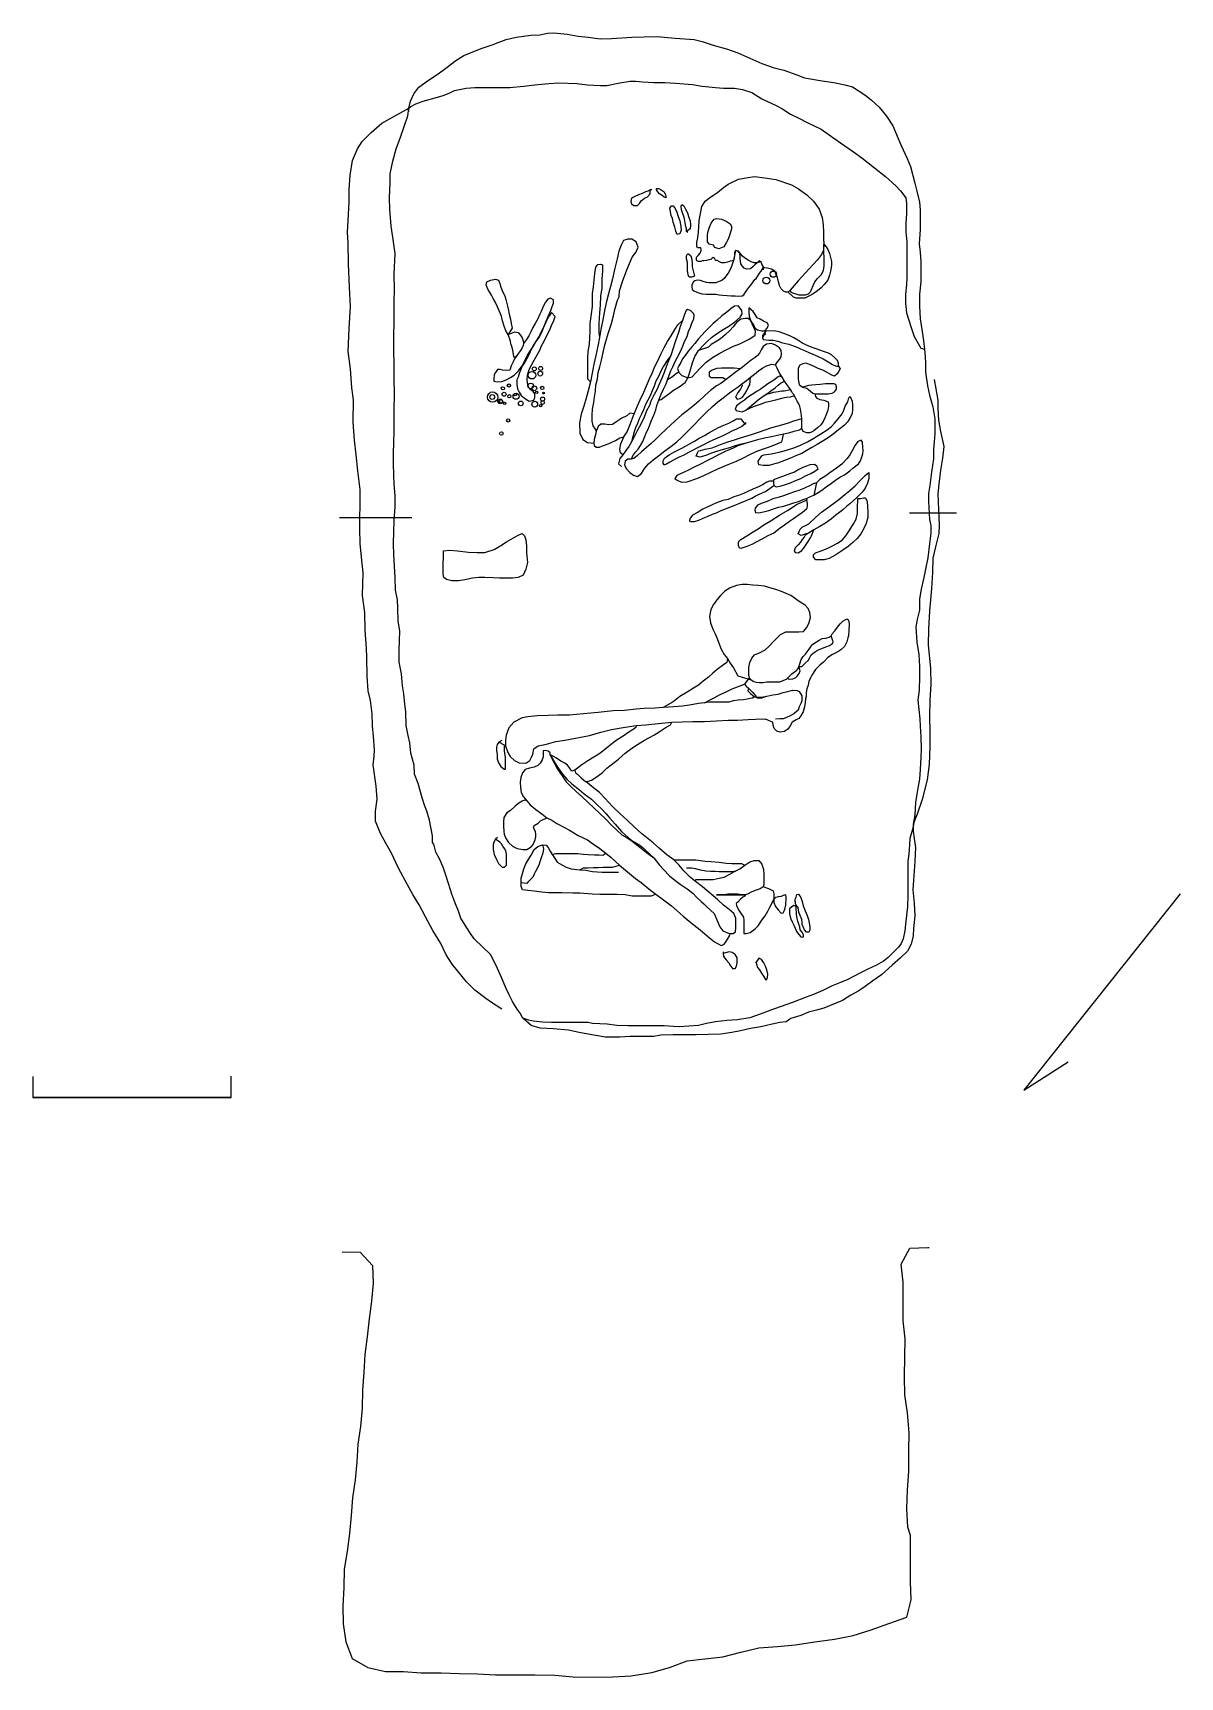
# Model space of a CAD drawing. Extents: x 2.8 to 13.4, y -1.3 to 13.9.
import ezdxf

# ---------------------------------------------------------------- set-up
doc = ezdxf.new("R2010")
doc.units = 0
doc.linetypes.add('HIDDEN', pattern=[0.375, 0.25, -0.125])
doc.layers.add('LAYER1', color=7, linetype='CONTINUOUS')

msp = doc.modelspace()

# ---------------------------------------------------------------- linework, layer by layer
at = {"layer": 'LAYER1', "color": 7, "linetype": 'CONTINUOUS'}
for points in [[(6.2805, 13.1756), (6.2805, 13.2048), (6.2952, 13.2707), (6.3244, 13.3365), (6.372, 13.3987), (6.4598, 13.4645), (6.5512, 13.5231), (6.6207, 13.5743), (6.7121, 13.6438), (6.7853, 13.6913), (6.9463, 13.7572), (7.0487, 13.7901), (7.1035, 13.812), (7.1767, 13.8376), (7.2681, 13.8596), (7.4035, 13.8779), (7.4876, 13.8815), (7.5571, 13.8962), (7.6156, 13.8998), (7.74, 13.8888), (7.8424, 13.8706), (7.9339, 13.8596), (8.0436, 13.845), (8.1497, 13.8486), (8.3362, 13.8596), (8.4496, 13.8632), (8.5703, 13.8669), (8.7349, 13.8523), (8.9105, 13.8376), (8.9837, 13.8194), (9.0861, 13.7864), (9.2178, 13.7499), (9.3129, 13.7169), (9.4226, 13.6657), (9.536, 13.6182), (9.6494, 13.5779), (9.7372, 13.556), (9.8579, 13.5121), (9.9274, 13.4865), (10.092, 13.4572), (10.1981, 13.4426), (10.3005, 13.4206), (10.37, 13.4024), (10.4834, 13.3292), (10.5419, 13.2816), (10.6151, 13.2158), (10.6846, 13.1317), (10.7431, 13.0439), (10.7907, 12.9268), (10.8199, 12.861), (10.8748, 12.7403), (10.904, 12.6671), (10.9443, 12.5135), (10.9626, 12.4403), (10.9882, 12.3379), (10.9955, 12.2684), (10.9955, 12.177), (10.9955, 12.0855), (10.9845, 11.9539), (10.9955, 11.877), (10.9992, 11.7892), (10.9992, 11.7051), (10.9992, 11.6027), (10.9882, 11.4893), (10.9882, 11.3796), (10.9955, 11.2625), (11.0138, 11.1455), (11.0248, 11.0613), (11.0357, 10.9845), (11.0394, 10.9114), (11.043, 10.8528), (11.043, 10.7724), (11.0613, 10.6443), (11.0796, 10.5602), (11.1125, 10.4505), (11.1308, 10.3407), (11.1308, 10.2017), (11.1235, 10.1286), (11.1162, 10.0627), (11.1162, 9.9713), (11.0979, 9.8506), (11.0833, 9.7262), (11.0723, 9.6531), (11.0723, 9.5799), (11.0796, 9.4116), (11.0943, 9.3568), (11.0943, 9.2873), (11.0796, 9.1885), (11.065, 9.0605), (11.043, 8.9544), (11.0284, 8.8776), (11.0028, 8.7715), (10.9882, 8.6801), (10.9882, 8.5777), (10.9662, 8.4899), (10.9553, 8.424), (10.9626, 8.2814), (10.9809, 8.168), (10.9882, 8.0582), (10.9882, 7.9631), (10.9845, 7.8388), (10.9735, 7.7473), (10.9918, 7.5754), (10.9955, 7.5059), (10.9992, 7.4071), (11.0028, 7.2937), (10.9992, 7.2206), (10.9955, 7.1072), (10.9882, 7.0194), (10.9735, 6.9353), (10.9626, 6.8804), (10.9516, 6.8036), (10.9443, 6.6902), (10.9297, 6.6024), (10.9297, 6.5402), (10.9406, 6.4707), (10.9516, 6.3866), (10.9443, 6.2586), (10.9406, 6.1744), (10.9333, 6.0867), (10.926, 5.9989), (10.9406, 5.8745), (10.9443, 5.7575), (10.9333, 5.6404), (10.9297, 5.5746), (10.9114, 5.4977), (10.8784, 5.4319), (10.8126, 5.3697), (10.7358, 5.3039), (10.637, 5.2124), (10.5566, 5.1576), (10.4871, 5.1064), (10.4285, 5.0661), (10.3554, 5.0259), (10.2786, 4.9783), (10.1066, 4.9052), (10.0371, 4.8869), (9.964, 4.8686), (9.8945, 4.8393), (9.803, 4.8101), (9.7591, 4.7808), (9.7006, 4.7735), (9.6311, 4.7589), (9.525, 4.7333), (9.4299, 4.7186), (9.3385, 4.6967), (9.258, 4.682), (9.1556, 4.6674), (9.0385, 4.6638), (8.9288, 4.6601), (8.8264, 4.6601), (8.7167, 4.6601), (8.6033, 4.6564), (8.5374, 4.6455), (8.424, 4.6455), (8.3179, 4.6455), (8.2265, 4.6382), (8.0912, 4.6382), (8.0399, 4.6491), (7.9668, 4.6601), (7.8497, 4.682), (7.751, 4.704), (7.612, 4.715), (7.4913, 4.7223), (7.4071, 4.7479), (7.3303, 4.8137)], [(6.2805, 13.2048), (6.2988, 13.2195), (6.3427, 13.2451), (6.4122, 13.2707), (6.5439, 13.3073), (6.5951, 13.3219), (6.65, 13.3438), (6.7012, 13.3694), (6.8073, 13.3914), (6.8877, 13.395), (6.9828, 13.395), (7.0816, 13.395), (7.2096, 13.395), (7.3376, 13.4097), (7.4693, 13.4243), (7.5717, 13.4316), (7.6595, 13.4389), (7.8278, 13.4316), (7.9266, 13.4206), (8.0436, 13.4133), (8.1058, 13.4133), (8.2265, 13.4389), (8.3216, 13.4536), (8.3728, 13.4536), (8.435, 13.4499), (8.5374, 13.4426), (8.6398, 13.4426), (8.7386, 13.4353), (8.8959, 13.4243), (8.9837, 13.4097), (9.108, 13.395), (9.1812, 13.3914), (9.2836, 13.3914), (9.3568, 13.3768), (9.4409, 13.3511), (9.536, 13.2926), (9.6714, 13.2268), (9.7189, 13.2012), (9.7994, 13.15), (9.8762, 13.1134), (9.953, 13.0732), (10.081, 13.011), (10.1542, 12.9598), (10.2603, 12.8866), (10.381, 12.8025), (10.4578, 12.7476), (10.5748, 12.6562), (10.6736, 12.5757), (10.7687, 12.4879), (10.8126, 12.444), (10.8638, 12.3782), (10.8675, 12.327), (10.8675, 12.2318), (10.8638, 12.1477), (10.8638, 12.0636), (10.8711, 11.9721), (10.8711, 11.899), (10.8711, 11.8002), (10.8711, 11.6941), (10.8711, 11.6429), (10.8675, 11.5771), (10.8602, 11.4893), (10.8602, 11.4052), (10.8675, 11.3174), (10.9077, 11.193), (10.9406, 11.1016), (10.9992, 10.9918), (11.0357, 10.9845)], [(7.3303, 4.8137), (7.3047, 4.8613), (7.2791, 4.8979), (7.2535, 4.9381), (7.2352, 4.9674), (7.206, 5.0295), (7.1767, 5.0881), (7.1584, 5.132), (7.1328, 5.1905), (7.0962, 5.271), (7.067, 5.3368), (7.034, 5.4026), (6.9609, 5.4685), (6.8804, 5.5453), (6.8475, 5.5965), (6.8146, 5.6477), (6.7597, 5.7355), (6.7378, 5.8013), (6.7048, 5.8855), (6.6756, 5.9586), (6.6463, 6.0574), (6.6207, 6.1342), (6.5951, 6.2074), (6.5622, 6.2842), (6.5293, 6.3464), (6.511, 6.4195), (6.4963, 6.4342), (6.4963, 6.4963), (6.4707, 6.639), (6.4451, 6.7231), (6.4232, 6.778), (6.4012, 6.8475), (6.3647, 6.9792), (6.3317, 7.0633), (6.3281, 7.1474), (6.2988, 7.2572), (6.2878, 7.3523), (6.2732, 7.4218), (6.2549, 7.5132), (6.2513, 7.6376), (6.2439, 7.7107), (6.233, 7.8059), (6.222, 7.879), (6.211, 7.9887), (6.1891, 8.0985), (6.1891, 8.2009), (6.1927, 8.296), (6.1964, 8.3838), (6.1818, 8.4789), (6.1781, 8.5959), (6.1744, 8.6728), (6.1562, 8.7605), (6.1525, 8.8776), (6.1488, 8.9837), (6.1415, 9.0898), (6.1379, 9.1885), (6.1415, 9.3019), (6.1452, 9.4007), (6.1525, 9.5324), (6.1525, 9.6275), (6.1452, 9.7408), (6.1415, 9.8213), (6.1379, 9.9274), (6.1379, 10.0225), (6.1415, 10.1213), (6.1452, 10.2273), (6.1452, 10.3151), (6.1452, 10.4322), (6.1488, 10.5602), (6.1452, 10.7212), (6.1452, 10.8455), (6.1415, 10.9699), (6.1415, 11.1125), (6.1452, 11.2259), (6.1452, 11.4271), (6.1488, 11.5295), (6.1452, 11.6759), (6.1525, 11.8661), (6.1306, 12.016), (6.1159, 12.1185), (6.105, 12.2757), (6.1013, 12.3782), (6.1086, 12.5172), (6.1086, 12.6013), (6.1306, 12.7183), (6.1635, 12.8317), (6.2037, 12.9378), (6.2366, 13.0366), (6.2696, 13.1353), (6.2805, 13.2048)], [(10.9443, 6.6902), (10.9406, 6.6317), (10.926, 6.5658), (10.9004, 6.4707), (10.8967, 6.4122), (10.8894, 6.3281), (10.8821, 6.2622), (10.8821, 6.1598), (10.8821, 6.0867), (10.8821, 6.0135), (10.8821, 5.9513), (10.8784, 5.8416), (10.8638, 5.7099), (10.8528, 5.6185), (10.8382, 5.5453), (10.8199, 5.5014), (10.7943, 5.4685), (10.7394, 5.4136), (10.6992, 5.3734), (10.6553, 5.3405), (10.5931, 5.3039), (10.5127, 5.2673), (10.4505, 5.2344), (10.381, 5.1978), (10.3261, 5.1722), (10.2603, 5.1429), (10.1834, 5.1137), (10.0957, 5.0698), (10.0115, 5.0332), (9.942, 5.0076), (9.8177, 4.96), (9.7043, 4.9198), (9.6165, 4.8869), (9.5177, 4.8503), (9.4226, 4.8174), (9.3092, 4.7991), (9.2105, 4.7918), (9.108, 4.7808), (9.0239, 4.7662), (8.9508, 4.7479), (8.7715, 4.7333), (8.7203, 4.7369), (8.6325, 4.7442), (8.5301, 4.7442), (8.4204, 4.7442), (8.2997, 4.7442), (8.1972, 4.7479), (8.1095, 4.7589), (7.9741, 4.7662), (7.9339, 4.7735), (7.8534, 4.7735), (7.7473, 4.7735), (7.6705, 4.7735), (7.5937, 4.7735), (7.5132, 4.7772), (7.4291, 4.7881), (7.3815, 4.7954), (7.3303, 4.8137)], [(13.3914, 5.9623), (11.9502, 4.1517)], [(11.9502, 4.1517), (12.3591, 4.4108)], [(2.8129, 4.2774), (2.8129, 4.0822)], [(4.6418, 4.0822), (4.6418, 4.2793)], [(2.8129, 4.0822), (4.6418, 4.0822)], [(4.6418, 4.0822), (2.8129, 4.0822)], [(5.666, 2.6593), (5.8306, 2.6556), (5.944, 2.5349), (5.9513, 2.3703), (5.9367, 2.2057), (5.9147, 2.0411), (5.8965, 1.8765), (5.8745, 1.7119), (5.8635, 1.5473), (5.8526, 1.3827), (5.8489, 1.2181), (5.8343, 1.0498), (5.8087, 0.8852), (5.8013, 0.7206), (5.7831, 0.556), (5.7611, 0.3914), (5.7465, 0.2268), (5.7319, 0.0622), (5.7099, -0.1024), (5.6843, -0.267), (5.6806, -0.4353), (5.6697, -0.6072), (5.6733, -0.7718), (5.6989, -0.9364), (5.7575, -1.09), (5.9001, -1.1742), (6.0647, -1.2107), (6.2293, -1.2107), (6.3939, -1.2217), (6.5768, -1.2217), (6.7451, -1.229), (6.9133, -1.2327), (7.0779, -1.24), (7.2718, -1.24), (7.4401, -1.24), (7.6266, -1.2437), (7.7949, -1.2583), (7.9924, -1.262), (8.1607, -1.2583), (8.3289, -1.251), (8.5191, -1.2181), (8.6837, -1.1742), (8.8447, -1.112), (9.0093, -1.0937), (9.1739, -1.0754), (9.3421, -1.0315), (9.5068, -0.9913), (9.6787, -0.9803), (9.8433, -0.9657), (10.0225, -0.9364), (10.2054, -0.9108), (10.3773, -0.8779), (10.5419, -0.8267), (10.7065, -0.7681), (10.8711, -0.7096), (10.9114, -0.5487), (10.904, -0.3841), (10.904, -0.2158), (10.904, 0.0439), (10.8821, 0.1207), (10.8711, 0.2926), (10.8784, 0.4645), (10.8894, 0.6328), (10.8894, 0.823), (10.8931, 0.9913), (10.8784, 1.1742), (10.8528, 1.3424), (10.8492, 1.507), (10.8528, 1.6936), (10.8565, 1.8582), (10.8382, 2.0228), (10.8382, 2.213), (10.8382, 2.3813), (10.8199, 2.5459), (10.9004, 2.6922), (11.065, 2.6995), (11.076, 2.6995)]]:
    msp.add_lwpolyline(points, dxfattribs=at)
at = {"layer": 'LAYER1', "color": 7, "linetype": 'HIDDEN'}
for points in [[(7.1365, 4.8979), (7.0414, 4.96), (6.9901, 4.9966), (6.8877, 5.0734), (6.8109, 5.1503), (6.6792, 5.3112), (6.6244, 5.399), (6.5732, 5.5014), (6.5, 5.6221), (6.4342, 5.7501), (6.3756, 5.8599), (6.3171, 5.955), (6.2659, 6.0428), (6.1854, 6.1964), (6.1196, 6.3354), (6.072, 6.4232), (6.0172, 6.5183), (5.9733, 6.6317), (5.9733, 6.7231), (5.9879, 6.8329), (5.9769, 6.9536), (5.9513, 7.1511), (5.9586, 7.2316), (5.9623, 7.2901), (5.955, 7.4108), (5.944, 7.5096), (5.9403, 7.6193), (5.9257, 7.7437), (5.9038, 7.8315), (5.8965, 7.9668), (5.8928, 8.1424), (5.8891, 8.2265), (5.8782, 8.3911), (5.8745, 8.5557), (5.8526, 8.713), (5.8599, 8.9215), (5.8416, 9.0641), (5.8306, 9.1922), (5.827, 9.3275), (5.827, 9.4226), (5.8306, 9.5506), (5.8306, 9.6896), (5.8087, 9.8616), (5.794, 10.0079), (5.7794, 10.1432), (5.7648, 10.3115), (5.7684, 10.5163), (5.7538, 10.6261), (5.7428, 10.8016), (5.7209, 10.9626), (5.7282, 11.1747), (5.7428, 11.3759), (5.7319, 11.5551), (5.7245, 11.771), (5.7209, 11.9648), (5.7136, 12.0599), (5.7245, 12.2282), (5.7282, 12.3379), (5.7282, 12.4513), (5.7392, 12.5867), (5.7611, 12.722), (5.805, 12.8317), (5.8489, 12.8976), (5.933, 12.9817), (6.0318, 13.0658), (6.1415, 13.128), (6.2805, 13.2048)], [(11.1235, 10.7029), (11.1381, 10.6187), (11.1564, 10.5127), (11.1564, 10.4358), (11.1638, 10.3298), (11.182, 10.2237), (11.2113, 10.0847), (11.2003, 9.9786), (11.182, 9.8689), (11.1674, 9.7372), (11.1564, 9.6494), (11.1638, 9.5031), (11.1711, 9.3604), (11.1674, 9.2836), (11.1345, 9.1593), (11.1125, 9.0568), (11.1089, 8.9252), (11.0979, 8.7752), (11.0796, 8.5703), (11.0723, 8.4021), (11.0686, 8.2558), (11.0906, 8.0399), (11.0943, 7.89), (11.0833, 7.7473), (11.0796, 7.5937), (11.0833, 7.4547), (11.0833, 7.3194), (11.076, 7.1548), (11.0577, 7.0121), (11.0138, 6.8292), (10.9662, 6.6939), (10.9297, 6.6024)]]:
    msp.add_lwpolyline(points, dxfattribs=at)
at = {"layer": 'LAYER1', "color": 4, "linetype": 'CONTINUOUS'}
for points in [[(8.5191, 12.4513), (8.5045, 12.4513), (8.4826, 12.4403), (8.4606, 12.433), (8.4313, 12.4184), (8.3984, 12.4074), (8.3582, 12.3891), (8.3326, 12.3745), (8.3253, 12.3452), (8.3326, 12.3233), (8.3545, 12.3087), (8.3874, 12.3087), (8.4057, 12.327), (8.4204, 12.3526), (8.4533, 12.3745), (8.4789, 12.3891), (8.5045, 12.4147), (8.5045, 12.4513)], [(8.6508, 12.3818), (8.6435, 12.3818), (8.6325, 12.3855), (8.6142, 12.4001), (8.5923, 12.4147), (8.574, 12.433), (8.563, 12.4513), (8.563, 12.4659), (8.585, 12.4659), (8.6069, 12.4513), (8.6325, 12.433), (8.6472, 12.4074), (8.6508, 12.3818)], [(9.2909, 11.8917), (9.2726, 11.8002), (9.2324, 11.7929), (9.2178, 11.7856), (9.1922, 11.7783), (9.1629, 11.7783), (9.1446, 11.7892), (9.1227, 11.8002), (9.1117, 11.8002), (9.1044, 11.8075), (9.1007, 11.8185), (9.0861, 11.8295), (9.0751, 11.8222), (9.0641, 11.8112), (9.0459, 11.8075), (9.0239, 11.8002), (8.9983, 11.7966), (8.9873, 11.7966), (8.9727, 11.7929), (8.9508, 11.7929), (8.9361, 11.7966), (8.9325, 11.8039), (8.9325, 11.8222), (8.9325, 11.8331), (8.9471, 11.8478), (8.9654, 11.8697), (8.9764, 11.8917), (8.9764, 11.9026), (8.9727, 11.9173), (8.9581, 11.9173), (8.9398, 11.9173), (8.9361, 11.9319), (8.9361, 11.9685), (8.9434, 12.0087), (8.9508, 12.0636), (8.9544, 12.1111), (8.9581, 12.1697), (8.969, 12.2355), (8.98, 12.2977), (9.0129, 12.3489), (9.0641, 12.3891), (9.1263, 12.4294), (9.1812, 12.4733), (9.2251, 12.5062), (9.3202, 12.5501), (9.3897, 12.5647), (9.4665, 12.5757), (9.5616, 12.5647), (9.664, 12.5464), (9.8067, 12.4989), (9.8725, 12.4623), (9.9493, 12.4074), (10.0115, 12.3489), (10.0627, 12.2757), (10.092, 12.1989), (10.0993, 12.1294), (10.103, 12.0636), (10.103, 12.0051), (10.1066, 11.9502), (10.103, 11.8953), (10.0847, 11.8551), (10.0481, 11.8075), (10.0042, 11.76), (9.9018, 11.6502), (9.8689, 11.6137), (9.8323, 11.5698), (9.7957, 11.5259), (9.7774, 11.5076), (9.7555, 11.5076), (9.7335, 11.5186), (9.7116, 11.5405), (9.697, 11.5698), (9.6896, 11.6027), (9.6787, 11.6429), (9.6677, 11.6722), (9.6531, 11.7015), (9.6238, 11.7197), (9.5872, 11.7307), (9.558, 11.7344), (9.5397, 11.7527), (9.5287, 11.7892), (9.4921, 11.7783), (9.4629, 11.7783), (9.4372, 11.7892), (9.408, 11.8039), (9.3751, 11.8258), (9.3568, 11.8405), (9.3202, 11.888), (9.2909, 11.8917)], [(8.7788, 12.0453), (8.7532, 12.0416), (8.7423, 12.0709), (8.7313, 12.1075), (8.7167, 12.155), (8.7093, 12.1879), (8.6984, 12.2172), (8.691, 12.2501), (8.6874, 12.2831), (8.702, 12.305), (8.7167, 12.305), (8.7349, 12.2794), (8.7496, 12.2465), (8.7642, 12.2062), (8.7788, 12.166), (8.7862, 12.1148), (8.7898, 12.0819), (8.7788, 12.0453)], [(8.852, 12.0599), (8.841, 12.0672), (8.841, 12.0928), (8.8337, 12.1148), (8.8264, 12.1477), (8.8227, 12.1843), (8.8154, 12.2062), (8.8044, 12.2392), (8.7935, 12.2684), (8.7898, 12.3013), (8.7971, 12.316), (8.8154, 12.305), (8.83, 12.2757), (8.8483, 12.2392), (8.8593, 12.2062), (8.8739, 12.166), (8.8776, 12.1258), (8.8739, 12.0928), (8.841, 12.0672)], [(9.0898, 11.9429), (9.0495, 11.9502), (9.0349, 11.9721), (9.0349, 12.0051), (9.0349, 12.038), (9.0385, 12.0709), (9.0532, 12.1075), (9.0678, 12.1441), (9.0934, 12.1806), (9.119, 12.1879), (9.1629, 12.1806), (9.2068, 12.1623), (9.2434, 12.1404), (9.2544, 12.1185), (9.2544, 12.0892), (9.247, 12.0636), (9.2324, 12.0233), (9.2214, 11.9904), (9.2068, 11.9648), (9.1849, 11.9282), (9.1373, 11.91), (9.1007, 11.9209), (9.0898, 11.9429)], [(8.007, 10.2273), (7.9997, 10.2456), (7.9778, 10.2749), (7.9705, 10.3188), (7.9705, 10.3737), (7.9741, 10.4285), (7.9851, 10.4907), (7.9924, 10.5419), (7.9997, 10.5968), (8.0034, 10.6517), (8.018, 10.7102), (8.0253, 10.7687), (8.0399, 10.8199), (8.0546, 10.8821), (8.0729, 10.9516), (8.0838, 11.0101), (8.1021, 11.076), (8.1204, 11.1381), (8.1497, 11.2186), (8.168, 11.2918), (8.179, 11.3503), (8.2046, 11.4344), (8.2192, 11.4674), (8.2228, 11.5222), (8.2521, 11.6173), (8.2667, 11.6576), (8.2887, 11.7161), (8.3143, 11.7746), (8.3399, 11.8331), (8.3728, 11.8734), (8.3948, 11.9246), (8.3765, 11.9721), (8.3362, 11.9977), (8.2997, 11.9977), (8.2594, 11.9868), (8.2375, 11.9429), (8.2155, 11.888), (8.2009, 11.8148), (8.179, 11.7307), (8.157, 11.632), (8.1387, 11.5625), (8.1204, 11.493), (8.1058, 11.4344), (8.0875, 11.354), (8.0692, 11.2552), (8.0509, 11.1638), (8.0363, 11.0906), (8.0217, 11.0101), (8.0034, 10.926), (7.9851, 10.8455), (7.9668, 10.7468), (7.9558, 10.6809), (7.9339, 10.6004), (7.9156, 10.5309), (7.8936, 10.4578), (7.868, 10.3846), (7.8534, 10.3042), (7.8571, 10.2091), (7.8827, 10.1505), (7.9266, 10.1213), (7.9851, 10.1176)], [(8.9142, 11.6576), (8.8886, 11.6466), (8.863, 11.6466), (8.8557, 11.6685), (8.8483, 11.7088), (8.8483, 11.738), (8.8483, 11.7819), (8.841, 11.8148), (8.841, 11.8441), (8.8483, 11.8624), (8.8593, 11.8624), (8.8813, 11.8441), (8.8886, 11.8112), (8.8922, 11.771), (8.8922, 11.7417), (8.9142, 11.6576)], [(9.5506, 11.7161), (9.5506, 11.738), (9.536, 11.7673), (9.5287, 11.7892), (9.5104, 11.7966), (9.4921, 11.7783), (9.4702, 11.76), (9.4555, 11.7454), (9.4299, 11.7234), (9.397, 11.7197), (9.3714, 11.7307), (9.3531, 11.7527), (9.3421, 11.771), (9.3385, 11.7966), (9.3348, 11.8185), (9.3348, 11.8368), (9.3312, 11.8661), (9.3092, 11.888), (9.2909, 11.8917), (9.2836, 11.8734), (9.2836, 11.8514), (9.28, 11.8222), (9.2726, 11.8002), (9.2653, 11.7746), (9.2544, 11.7454), (9.2397, 11.7124), (9.2251, 11.6832), (9.2031, 11.6576), (9.1885, 11.6356), (9.1666, 11.6173), (9.141, 11.6064), (9.1117, 11.5954), (9.0824, 11.5954), (9.0495, 11.5954), (9.0239, 11.599), (8.9946, 11.6064), (8.969, 11.6173), (8.9398, 11.621), (8.9178, 11.6137), (8.9032, 11.6027), (8.8886, 11.5771), (8.8886, 11.5588), (8.8922, 11.5332), (8.9069, 11.5222), (8.9361, 11.5076), (8.98, 11.493), (9.0203, 11.4893), (9.0678, 11.4893), (9.1117, 11.4893), (9.141, 11.4856), (9.1739, 11.482), (9.2141, 11.4783), (9.2507, 11.4747), (9.2873, 11.4747), (9.3202, 11.471), (9.3531, 11.4747), (9.3677, 11.4856), (9.3824, 11.5076), (9.397, 11.5259), (9.4153, 11.5515), (9.4299, 11.5698), (9.4409, 11.5844), (9.4555, 11.6027), (9.4702, 11.6246), (9.4811, 11.6356), (9.4958, 11.6539), (9.5031, 11.6685), (9.5141, 11.6832), (9.5287, 11.7015), (9.5506, 11.738)], [(10.1066, 11.9502), (10.1286, 11.9282), (10.1432, 11.9026), (10.1578, 11.8661), (10.1688, 11.8295), (10.1761, 11.7929), (10.1761, 11.7563), (10.1688, 11.7015), (10.1578, 11.6649), (10.1432, 11.621), (10.1103, 11.5807), (10.081, 11.5478), (10.0481, 11.5222), (10.0079, 11.493), (9.9676, 11.471), (9.9311, 11.4527), (9.8945, 11.4527), (9.8725, 11.4527), (9.8506, 11.4527), (9.825, 11.4637), (9.7774, 11.5076)], [(9.7957, 11.5259), (9.7994, 11.5112), (9.8177, 11.5039), (9.8469, 11.493), (9.8762, 11.4856), (9.8981, 11.4856), (9.9384, 11.4856), (9.964, 11.493), (9.9823, 11.5112), (9.9932, 11.5332), (10.0079, 11.5698), (10.0225, 11.6027), (10.0481, 11.6356), (10.081, 11.6685), (10.103, 11.7088), (10.1103, 11.7527), (10.1103, 11.7929), (10.1103, 11.8295), (10.1066, 11.8734), (10.1066, 11.9502)], [(7.9558, 10.6809), (7.9302, 10.7065), (7.9302, 10.7577), (7.9302, 10.8199), (7.9302, 10.9004), (7.9339, 10.9626), (7.9448, 11.0284), (7.9485, 11.0869), (7.9522, 11.1491), (7.9522, 11.2186), (7.9631, 11.3101), (7.9741, 11.3759), (7.9741, 11.4381), (7.9741, 11.4966), (7.9814, 11.5588), (7.9887, 11.621), (7.9961, 11.6795), (8.0034, 11.738), (8.0217, 11.7636), (8.0473, 11.7673), (8.0656, 11.76), (8.0656, 11.7051), (8.0582, 11.6283), (8.0582, 11.5478), (8.0473, 11.471), (8.0436, 11.3905), (8.0363, 11.3174), (8.0326, 11.2186), (8.0326, 11.1381), (8.0363, 11.0906)], [(8.852, 10.7175), (8.8593, 10.7358), (8.8703, 10.7724), (8.8813, 10.8053), (8.8959, 10.8565), (8.9178, 10.915), (8.9508, 10.9699), (8.9946, 11.0174), (9.0312, 11.054), (9.0715, 11.0906), (9.1154, 11.1235), (9.1775, 11.1638), (9.2288, 11.1967), (9.2836, 11.2333), (9.3348, 11.2771), (9.3531, 11.3101), (9.3495, 11.3393), (9.3348, 11.3613), (9.3165, 11.3832), (9.2836, 11.3796), (9.2507, 11.3576), (9.2105, 11.3247), (9.1666, 11.2918), (9.1227, 11.2515), (9.0861, 11.2186), (9.0495, 11.182), (9.0129, 11.1455), (8.98, 11.1125), (8.9471, 11.076), (8.9178, 11.0357), (8.8922, 11.0065), (8.8557, 10.9662), (8.8264, 10.926), (8.8044, 10.8931), (8.7862, 10.8602), (8.7679, 10.8309), (8.7569, 10.8053), (8.7679, 10.7687), (8.7971, 10.7394), (8.852, 10.7175)], [(8.3289, 9.9676), (8.3509, 10.0079), (8.3692, 10.0335), (8.3948, 10.0627), (8.4167, 10.0957), (8.4387, 10.1322), (8.4496, 10.1615), (8.4716, 10.2164), (8.4899, 10.253), (8.5155, 10.3188), (8.5374, 10.3737), (8.5557, 10.4249), (8.5667, 10.4651), (8.585, 10.5127), (8.6069, 10.5675), (8.6289, 10.6151), (8.6508, 10.6626), (8.6654, 10.6992), (8.6801, 10.7431), (8.6947, 10.7833), (8.713, 10.8199), (8.7313, 10.8638), (8.7532, 10.904), (8.7752, 10.9443), (8.7935, 10.9845), (8.8081, 11.0211), (8.8227, 11.054), (8.8447, 11.1016), (8.8593, 11.1455), (8.8776, 11.1857), (8.8886, 11.2223), (8.9069, 11.2625), (8.9105, 11.2954), (8.9032, 11.3137), (8.8813, 11.3357), (8.852, 11.3503), (8.8374, 11.3393), (8.8227, 11.3028), (8.8044, 11.2479), (8.7825, 11.193), (8.7679, 11.1455), (8.7496, 11.0943), (8.7313, 11.043), (8.7167, 10.9918), (8.6947, 10.926), (8.6728, 10.8748), (8.6508, 10.8199), (8.6325, 10.7687), (8.6142, 10.7212), (8.5923, 10.6663), (8.5667, 10.6078), (8.5411, 10.5639), (8.5118, 10.5053), (8.4972, 10.4651), (8.4716, 10.4139), (8.4496, 10.3554), (8.4204, 10.2968), (8.3838, 10.231), (8.3582, 10.1761), (8.3326, 10.1286), (8.307, 10.0847), (8.2741, 10.0408), (8.2521, 10.0079), (8.2265, 9.975), (8.2119, 9.9274), (8.2411, 9.9018), (8.2411, 9.9018)], [(8.7605, 11.2076), (8.8044, 11.2479)], [(8.852, 10.7175), (8.8922, 10.7285), (8.9252, 10.765), (8.969, 10.8126), (9.0203, 10.8638), (9.0788, 10.9077), (9.1483, 10.9479), (9.2068, 10.9772), (9.2726, 11.0101), (9.3312, 11.0321), (9.4226, 11.0796), (9.4738, 11.1125), (9.4775, 11.1491), (9.4775, 11.1491), (9.4299, 11.2515), (9.4043, 11.2662), (9.3824, 11.2662), (9.3421, 11.2589), (9.3019, 11.2296), (9.269, 11.1894), (9.2397, 11.1564), (9.1958, 11.1162), (9.1519, 11.0796), (9.119, 11.0577), (9.0678, 11.0248), (9.0422, 11.0028), (8.9508, 10.9699)], [(9.4153, 11.3649), (9.4153, 11.354), (9.4153, 11.3247), (9.419, 11.2845), (9.4299, 11.2515), (9.4409, 11.2296), (9.4592, 11.2003), (9.4738, 11.1784), (9.4958, 11.1601), (9.536, 11.1528), (9.5616, 11.1528), (9.5836, 11.1784), (9.5945, 11.204), (9.5836, 11.2259), (9.5506, 11.2406), (9.5177, 11.2589), (9.4921, 11.2735), (9.4738, 11.3028), (9.4555, 11.332), (9.4153, 11.3649)], [(8.2521, 10.0079), (8.2302, 10.0262), (8.2265, 10.0627), (8.2338, 10.1103), (8.2631, 10.1761), (8.2923, 10.22), (8.3179, 10.2822), (8.3582, 10.3883), (8.3874, 10.4614), (8.413, 10.5163), (8.446, 10.5858), (8.4716, 10.6443), (8.4972, 10.7102), (8.5264, 10.7687), (8.5484, 10.8236), (8.5777, 10.8821), (8.6033, 10.937), (8.6325, 10.9992), (8.6654, 11.054), (8.6984, 11.1052), (8.7313, 11.1638), (8.7605, 11.2076), (8.7605, 11.2076)], [(9.5726, 11.1235), (9.5543, 11.1089), (9.5397, 11.0869), (9.547, 11.0723), (9.5982, 11.065), (9.6384, 11.065), (9.6823, 11.0577), (9.7262, 11.043), (9.7847, 11.0284), (9.8177, 11.0174), (9.8652, 10.9992), (9.8981, 10.9845), (9.9274, 10.9699), (9.9676, 10.9516), (10.0042, 10.937), (10.0481, 10.9187), (10.0993, 10.8931), (10.1615, 10.8565), (10.1871, 10.8419), (10.2127, 10.8309), (10.2273, 10.8272), (10.242, 10.8272), (10.242, 10.8528), (10.231, 10.8784), (10.2091, 10.904), (10.1761, 10.9297), (10.1505, 10.9479), (10.103, 10.9626), (10.0445, 10.9845), (10.0079, 10.9955), (9.9676, 11.0101), (9.9347, 11.0248), (9.9018, 11.043), (9.8652, 11.065), (9.8286, 11.0869), (9.7921, 11.1052), (9.7372, 11.1272), (9.6933, 11.1418), (9.6457, 11.1528), (9.5726, 11.1491), (9.5397, 11.1089), (9.5397, 11.0869)], [(9.6604, 10.8382), (9.6787, 10.8675), (9.697, 10.8894), (9.7116, 10.9114), (9.7152, 10.9406), (9.7116, 10.9699), (9.697, 10.9955), (9.6604, 11.0211), (9.6238, 11.0357), (9.5762, 11.0284), (9.547, 11.0065), (9.5287, 10.9772), (9.5141, 10.9479), (9.4958, 10.926), (9.4738, 10.9077), (9.4372, 10.8821), (9.3897, 10.8455), (9.3385, 10.8016), (9.3019, 10.776), (9.247, 10.7358), (9.2068, 10.7029), (9.1556, 10.6663), (9.1154, 10.6443), (9.0641, 10.6041), (9.0093, 10.5566), (8.9508, 10.5017), (8.9069, 10.4651), (8.8447, 10.4139), (8.7971, 10.3773), (8.7349, 10.3224), (8.6508, 10.2456), (8.5959, 10.1944), (8.5521, 10.1469), (8.5155, 10.1139), (8.4716, 10.0774), (8.424, 10.0371), (8.3874, 10.0042), (8.3545, 9.975), (8.3289, 9.9676), (8.2997, 9.9676), (8.2741, 9.9493), (8.2667, 9.9164), (8.285, 9.8835), (8.3179, 9.8469), (8.3509, 9.8213), (8.3874, 9.8103), (8.424, 9.836), (8.4533, 9.8835), (8.4899, 9.9274), (8.5338, 9.964), (8.5813, 10.0006), (8.6398, 10.0445), (8.6947, 10.0847), (8.7496, 10.1286), (8.7935, 10.1688), (8.8593, 10.2347), (8.9069, 10.2822), (8.9654, 10.3444), (9.0239, 10.4029), (9.0788, 10.4541), (9.13, 10.498), (9.1775, 10.5346), (9.2251, 10.5712), (9.269, 10.6041), (9.3165, 10.637), (9.3495, 10.6626), (9.3934, 10.6955), (9.4299, 10.7248), (9.4665, 10.7541), (9.5031, 10.7833), (9.5433, 10.8126), (9.5762, 10.8309), (9.6275, 10.8455), (9.6604, 10.8382)], [(8.6947, 10.926), (8.6618, 10.8784), (8.6289, 10.8272), (8.6033, 10.7797), (8.5813, 10.7321), (8.5557, 10.6882), (8.5411, 10.6407), (8.5228, 10.6004), (8.5045, 10.5529), (8.4826, 10.5127), (8.4606, 10.4724), (8.4423, 10.4249), (8.424, 10.3846), (8.4021, 10.3407), (8.3874, 10.2968), (8.3692, 10.2566), (8.3582, 10.22), (8.3436, 10.1761), (8.3326, 10.1286)], [(8.7679, 10.7687), (8.7569, 10.765), (8.7349, 10.7504), (8.7093, 10.7285), (8.6654, 10.6992)], [(9.3385, 10.8016), (9.28, 10.8089), (9.2507, 10.8089), (9.2105, 10.8089), (9.1629, 10.8089), (9.119, 10.8053), (9.0751, 10.7907), (9.0495, 10.7724), (9.0495, 10.7504), (9.0495, 10.7358), (9.0678, 10.7212), (9.1007, 10.7212), (9.1446, 10.7212), (9.1739, 10.7212), (9.2068, 10.7029)], [(10.0225, 10.5712), (10.0262, 10.5602), (10.0298, 10.5456), (10.0408, 10.5309), (10.0701, 10.52), (10.1066, 10.5127), (10.1469, 10.498), (10.1505, 10.4761), (10.1505, 10.4578), (10.1432, 10.4212), (10.1322, 10.3883), (10.1176, 10.3554), (10.0993, 10.3151), (10.0774, 10.2859), (10.0481, 10.2566), (10.0152, 10.231), (9.9932, 10.2164), (9.975, 10.2127), (9.9493, 10.2127), (9.9164, 10.2237), (9.9018, 10.253), (9.9018, 10.3042), (9.9018, 10.3444), (9.8981, 10.3919), (9.8908, 10.4285), (9.8835, 10.4541), (9.8762, 10.4797), (9.8616, 10.5053), (9.8469, 10.5273), (9.836, 10.5492), (9.8286, 10.5639), (9.8177, 10.5785), (9.8067, 10.5968), (9.7994, 10.6114), (9.7847, 10.6334), (9.7665, 10.659), (9.7445, 10.6882), (9.7226, 10.7248), (9.7043, 10.7541), (9.686, 10.787), (9.675, 10.8089), (9.6604, 10.8382)], [(10.242, 10.8272), (10.2566, 10.8016), (10.2456, 10.7797), (10.2273, 10.7541), (10.2054, 10.7358), (10.1798, 10.7431), (10.1359, 10.7687), (10.0957, 10.7907), (10.0554, 10.8053), (10.0115, 10.8272), (9.975, 10.8419), (9.942, 10.8528), (9.9128, 10.8492), (9.8835, 10.8345), (9.8689, 10.8089), (9.8689, 10.7724), (9.8689, 10.7358), (9.8689, 10.7102), (9.8725, 10.6882), (9.8799, 10.659), (9.9091, 10.6334), (9.9493, 10.6224), (9.964, 10.6114), (9.9823, 10.5968), (10.0042, 10.5785), (10.0225, 10.5712), (10.0591, 10.5712), (10.0957, 10.5712), (10.1469, 10.5712), (10.1834, 10.5785), (10.2054, 10.5895), (10.2237, 10.6151), (10.2237, 10.637), (10.2164, 10.659), (10.1981, 10.6626), (10.1615, 10.6626), (10.1213, 10.6626), (10.0737, 10.659), (10.0335, 10.6553), (9.9969, 10.6517), (9.9676, 10.648), (9.9091, 10.6334)], [(8.585, 10.5127), (8.6069, 10.52), (8.6325, 10.5419), (8.6764, 10.5712), (8.7203, 10.6041), (8.7715, 10.637), (8.8264, 10.6773), (8.852, 10.7175)], [(9.7226, 10.7248), (9.697, 10.7358), (9.6787, 10.7248), (9.6531, 10.7029), (9.6201, 10.6809), (9.5909, 10.6626), (9.5543, 10.637), (9.5177, 10.6114), (9.4921, 10.5968), (9.4592, 10.5748), (9.4299, 10.5566), (9.4007, 10.5346), (9.3751, 10.5127), (9.3385, 10.4871), (9.3019, 10.4614), (9.2873, 10.4285), (9.2983, 10.4176), (9.3531, 10.4066), (9.386, 10.4212), (9.4226, 10.4505), (9.4592, 10.4834), (9.4994, 10.5163), (9.547, 10.5492), (9.5909, 10.5785), (9.6275, 10.6041), (9.6567, 10.6261), (9.686, 10.6517), (9.7079, 10.6699), (9.7445, 10.6882)], [(9.3495, 10.6626), (9.3531, 10.6443), (9.3385, 10.6151), (9.3129, 10.5822), (9.2909, 10.5419), (9.3056, 10.5236), (9.3348, 10.5273), (9.3568, 10.5419), (9.3787, 10.5712), (9.3934, 10.5968), (9.408, 10.6297), (9.4226, 10.6553), (9.4299, 10.7248)], [(9.836, 10.5492), (9.814, 10.5456), (9.7957, 10.5419), (9.7591, 10.5383), (9.7152, 10.5273), (9.6604, 10.5127), (9.6128, 10.5017), (9.5653, 10.4907), (9.5287, 10.4761), (9.4921, 10.4651), (9.4555, 10.4505), (9.386, 10.4212)], [(9.536, 10.0006), (9.5543, 10.0079), (9.6201, 10.0188), (9.6933, 10.0335), (9.7628, 10.0518), (9.8396, 10.0774), (9.8908, 10.0993), (9.9567, 10.1286), (10.0152, 10.1615), (10.0774, 10.2017), (10.1359, 10.2383), (10.1761, 10.2712), (10.2054, 10.3005), (10.2383, 10.3407), (10.2749, 10.3883), (10.2895, 10.4212), (10.3042, 10.4578), (10.3261, 10.498), (10.3371, 10.5346), (10.3481, 10.5456), (10.3554, 10.5309), (10.3663, 10.5053), (10.37, 10.4688), (10.37, 10.4285), (10.3663, 10.3883), (10.3481, 10.3517), (10.3261, 10.3151), (10.2968, 10.2822), (10.242, 10.2383), (10.1908, 10.1981), (10.1469, 10.1652), (10.092, 10.1322), (10.0445, 10.103), (9.9969, 10.0774), (9.942, 10.0445), (9.9018, 10.0225), (9.8542, 10.0042), (9.7994, 9.9786), (9.7445, 9.9567), (9.6787, 9.9311), (9.6421, 9.9237), (9.6019, 9.9091), (9.547, 9.9091), (9.5068, 9.9164), (9.4994, 9.9493), (9.4994, 9.9493)], [(9.547, 10.5492), (9.5762, 10.5675), (9.6055, 10.5748), (9.6421, 10.5858), (9.686, 10.5931), (9.7152, 10.6004), (9.7408, 10.6004), (9.7994, 10.6114)], [(8.3582, 10.3883), (8.3179, 10.3919), (8.2887, 10.37), (8.2448, 10.3481), (8.1972, 10.3151), (8.157, 10.2895), (8.1241, 10.2859), (8.0875, 10.2932), (8.0509, 10.2932), (8.0253, 10.2712), (8.007, 10.2273), (7.9997, 10.1944), (7.9887, 10.1505), (7.9851, 10.1176), (7.9887, 10.0957), (8.007, 10.081), (8.0363, 10.081), (8.0656, 10.092), (8.1021, 10.103), (8.146, 10.1213), (8.1863, 10.1396), (8.2265, 10.1652), (8.2631, 10.1761)], [(9.386, 10.3078), (9.3787, 10.2932), (9.3495, 10.2712), (9.3019, 10.2456), (9.2653, 10.231), (9.2178, 10.2054), (9.1739, 10.1834), (9.1263, 10.1615), (9.0824, 10.1432), (9.0422, 10.1249), (9.0093, 10.1066), (8.9727, 10.0883), (8.9361, 10.0701), (8.8959, 10.0481), (8.8593, 10.0298), (8.8081, 10.0042), (8.7788, 9.9896), (8.7349, 9.9676), (8.6874, 9.942), (8.6545, 9.9237), (8.6362, 9.9164), (8.6325, 9.9164), (8.6252, 9.9311), (8.6252, 9.953), (8.6362, 9.9786), (8.6801, 10.0079), (8.724, 10.0335), (8.7898, 10.0664), (8.83, 10.0883), (8.8739, 10.1139), (8.9142, 10.1359), (8.9581, 10.1615), (9.0056, 10.1871), (9.0459, 10.2127), (9.1007, 10.242), (9.1336, 10.2603), (9.1849, 10.2822), (9.2288, 10.3005), (9.269, 10.3224), (9.3019, 10.3407), (9.3421, 10.3407)], [(8.9508, 10.0445), (8.969, 10.0481), (9.0129, 10.0627), (9.0751, 10.0737), (9.1519, 10.103), (9.2214, 10.1286), (9.2836, 10.1469), (9.3458, 10.1688), (9.4007, 10.1834), (9.4482, 10.1981), (9.5031, 10.2164), (9.5653, 10.2383), (9.6275, 10.2603), (9.686, 10.2749), (9.7408, 10.2932), (9.7884, 10.3078), (9.8213, 10.3188), (9.9018, 10.3444)], [(9.3421, 10.3407), (9.3787, 10.2932)], [(9.3897, 10.1176), (9.3129, 10.092), (9.269, 10.0701), (9.1958, 10.0408), (9.1336, 10.0079), (9.0824, 9.9823), (9.0276, 9.953), (8.969, 9.9237), (8.9105, 9.8945), (8.852, 9.8652), (8.7971, 9.8396), (8.7496, 9.8177), (8.7313, 9.7921), (8.7532, 9.7738), (8.7935, 9.7555), (8.8447, 9.7591), (8.9361, 9.7921), (8.9983, 9.8177), (9.0641, 9.8506), (9.13, 9.8799), (9.2251, 9.9201), (9.3019, 9.9493), (9.3604, 9.9786), (9.4299, 10.0152), (9.4811, 10.0408), (9.5397, 10.0627), (9.5945, 10.081), (9.6457, 10.0993), (9.7189, 10.1286), (9.7262, 10.1542), (9.7335, 10.1981)], [(9.9018, 10.253), (9.8835, 10.2383), (9.8689, 10.2347), (9.8286, 10.2237), (9.7811, 10.2091), (9.7335, 10.1981), (9.6787, 10.1871), (9.6238, 10.1761), (9.558, 10.1615), (9.4958, 10.1469), (9.4409, 10.1322), (9.3897, 10.1176), (9.3312, 10.103), (9.28, 10.0883), (9.2361, 10.0737), (9.1775, 10.0591), (9.1154, 10.0408), (9.0605, 10.0225), (9.0166, 10.0042), (8.9617, 9.9859), (8.9288, 9.9969), (8.9398, 10.0262), (8.9508, 10.0445)], [(10.0371, 9.7518), (10.0079, 9.7408), (9.975, 9.7226), (9.9347, 9.7043), (9.9055, 9.6933), (9.8762, 9.6787), (9.836, 9.6677), (9.7847, 9.6494), (9.7335, 9.6311), (9.686, 9.6165), (9.6348, 9.6019), (9.5836, 9.5799), (9.5287, 9.5616), (9.4958, 9.5433), (9.4738, 9.5177), (9.4702, 9.4994), (9.4775, 9.4775), (9.5068, 9.4738), (9.5506, 9.4848), (9.5982, 9.4958), (9.6421, 9.5104), (9.6896, 9.525), (9.7372, 9.536), (9.7847, 9.5506), (9.8286, 9.5653), (9.8725, 9.5799), (9.9164, 9.5982), (9.953, 9.6092), (9.9823, 9.6238), (10.0152, 9.6384), (10.0371, 9.6531), (10.0554, 9.6604), (10.0883, 9.6823), (10.1286, 9.7152), (10.1761, 9.7482), (10.2273, 9.7847), (10.2603, 9.8067), (10.2968, 9.825), (10.3444, 9.8616), (10.3737, 9.8872), (10.4249, 9.9274), (10.4432, 9.953), (10.4578, 9.9896), (10.4651, 10.0188), (10.4688, 10.0481), (10.4651, 10.081), (10.4614, 10.1249), (10.4505, 10.1432), (10.4212, 10.1322), (10.3956, 10.0993), (10.37, 10.0518), (10.3444, 10.0079), (10.3224, 9.975), (10.2712, 9.9237), (10.2237, 9.8872), (10.1615, 9.8433), (10.1139, 9.8103), (10.0701, 9.7811), (10.0371, 9.7518)], [(9.4994, 9.9493), (9.536, 10.0006)], [(9.6421, 9.7774), (9.6421, 9.7665), (9.6421, 9.7482), (9.6457, 9.7262), (9.6677, 9.7152), (9.7116, 9.7226), (9.7628, 9.7372), (9.7994, 9.7518), (9.8396, 9.7701), (9.8945, 9.7921), (9.9384, 9.814), (9.9859, 9.836), (10.0225, 9.8579), (10.0554, 9.8799), (10.0408, 9.9055), (10.0188, 9.9201), (9.9786, 9.9164), (9.9457, 9.9055), (9.9128, 9.8908), (9.8762, 9.8725), (9.836, 9.8506), (9.7994, 9.836), (9.7482, 9.8177), (9.7152, 9.8067), (9.6421, 9.7774)], [(9.6421, 9.7665), (9.6055, 9.7665), (9.5799, 9.7555), (9.5397, 9.7335), (9.5031, 9.7152), (9.4519, 9.6933), (9.4043, 9.6714), (9.3641, 9.6531), (9.3202, 9.6348), (9.2763, 9.6201), (9.2251, 9.5982), (9.1739, 9.5872), (9.1154, 9.5653), (9.0751, 9.547), (9.0312, 9.525), (8.991, 9.5068), (8.9471, 9.4811), (8.8959, 9.4519), (8.8739, 9.4263), (8.8666, 9.4043), (8.8666, 9.397), (8.8813, 9.3934), (8.9142, 9.3934), (8.9544, 9.408), (8.9946, 9.4263), (9.0385, 9.4446), (9.0788, 9.4629), (9.1154, 9.4738), (9.1593, 9.4958), (9.1995, 9.5104), (9.2544, 9.5324), (9.2946, 9.547), (9.3385, 9.5653), (9.3897, 9.5872), (9.4409, 9.6092), (9.4738, 9.6275), (9.5104, 9.6457), (9.5689, 9.6714), (9.6457, 9.7262)], [(9.8872, 9.3239), (9.9055, 9.3421), (9.9676, 9.3714), (10.0335, 9.4336), (10.0847, 9.4811), (10.1396, 9.5214), (10.1944, 9.5616), (10.2456, 9.5982), (10.3005, 9.6421), (10.3444, 9.6787), (10.3956, 9.7226), (10.4432, 9.7738), (10.4871, 9.8177), (10.52, 9.8469), (10.52, 9.825), (10.52, 9.7921), (10.509, 9.7482), (10.4871, 9.7006), (10.4614, 9.6677), (10.4066, 9.6128), (10.3444, 9.558), (10.3151, 9.5324), (10.2822, 9.5031), (10.253, 9.4811), (10.22, 9.4555), (10.1761, 9.419), (10.1213, 9.3787), (10.0701, 9.3495), (10.0152, 9.3165), (9.964, 9.2873), (9.9347, 9.2763), (9.8981, 9.2653), (9.8689, 9.28), (9.8872, 9.3239)], [(10.0371, 9.7518), (10.0152, 9.6384)], [(9.953, 9.6092), (9.9457, 9.5909), (9.953, 9.5616), (9.953, 9.5324), (9.9457, 9.5068), (9.9091, 9.4775), (9.8689, 9.4482), (9.825, 9.419), (9.7884, 9.3934), (9.7445, 9.3604), (9.7043, 9.3312), (9.6457, 9.2873), (9.5909, 9.2617), (9.536, 9.2324), (9.4811, 9.2031), (9.4409, 9.1812), (9.397, 9.1629), (9.3421, 9.1446), (9.3275, 9.1483), (9.3202, 9.1739), (9.3202, 9.2068), (9.3421, 9.2288), (9.397, 9.2617), (9.4555, 9.2983), (9.4994, 9.3275), (9.5543, 9.3641), (9.6128, 9.397), (9.7079, 9.4592), (9.7774, 9.4994), (9.825, 9.5324), (9.8616, 9.5543), (9.9457, 9.5909)], [(10.4176, 9.6055), (10.4212, 9.6055), (10.4432, 9.6055), (10.4724, 9.6128), (10.4907, 9.6128), (10.5053, 9.5799), (10.509, 9.5324), (10.5127, 9.4848), (10.5127, 9.4299), (10.498, 9.3751), (10.4724, 9.3239), (10.4468, 9.28), (10.4139, 9.2361), (10.3737, 9.1995), (10.3298, 9.1629), (10.2822, 9.13), (10.2164, 9.0861), (10.1542, 9.0532), (10.1103, 9.0422), (10.0664, 9.0422), (10.0335, 9.0422), (10.0115, 9.0641), (10.0115, 9.0861), (10.0298, 9.1044), (10.081, 9.1227), (10.1359, 9.1446), (10.1798, 9.1666), (10.231, 9.1958), (10.2749, 9.2214), (10.3078, 9.2617), (10.3444, 9.3165), (10.381, 9.3714), (10.4029, 9.4153), (10.4176, 9.4665), (10.4176, 9.5141), (10.4212, 9.6055)], [(9.964, 9.2873), (9.9347, 9.269), (9.9237, 9.2507), (9.9055, 9.2288), (9.8908, 9.2031), (9.8689, 9.1775), (9.8433, 9.1519), (9.8323, 9.1227), (9.8433, 9.108), (9.8689, 9.1044), (9.9018, 9.1263), (9.9201, 9.1446), (9.942, 9.1812), (9.9603, 9.2105), (9.9823, 9.2434), (9.9932, 9.2617), (10.0152, 9.3165)], [(9.4153, 7.9705), (9.4153, 7.9778), (9.4153, 7.9997), (9.4153, 8.0473), (9.4226, 8.0948), (9.4409, 8.1351), (9.4665, 8.1643), (9.5177, 8.1863), (9.5653, 8.2119), (9.6019, 8.2448), (9.6384, 8.285), (9.675, 8.3216), (9.7079, 8.3509), (9.7555, 8.3765), (9.7957, 8.3765), (9.836, 8.3765), (9.8762, 8.3765), (9.9201, 8.3801), (9.9457, 8.413), (9.9676, 8.4533), (9.9823, 8.5082), (9.9786, 8.5557), (9.9603, 8.5923), (9.9347, 8.6215), (9.9018, 8.6398), (9.8689, 8.6618), (9.8323, 8.691), (9.803, 8.713), (9.7591, 8.7313), (9.7152, 8.7496), (9.664, 8.7679), (9.6092, 8.7825), (9.558, 8.7971), (9.4994, 8.8044), (9.4519, 8.8081), (9.4007, 8.8118), (9.3531, 8.8118), (9.3019, 8.8044), (9.2434, 8.7825), (9.1922, 8.7532), (9.1519, 8.713), (9.119, 8.6728), (9.0898, 8.6289), (9.0641, 8.5813), (9.0532, 8.5191), (9.0605, 8.4606), (9.0824, 8.4021), (9.1044, 8.3582), (9.1227, 8.3143), (9.1446, 8.2558), (9.1593, 8.2155), (9.1885, 8.168), (9.2178, 8.1314), (9.2434, 8.0875), (9.2726, 8.0436), (9.3129, 7.9705), (9.3129, 7.9705)], [(9.4153, 7.9705), (9.419, 7.9522), (9.4372, 7.9339), (9.4592, 7.9192), (9.4811, 7.9119), (9.5141, 7.9083), (9.5433, 7.9083), (9.5799, 7.9156), (9.6128, 7.9156), (9.6384, 7.9156), (9.6714, 7.9156), (9.7006, 7.9156), (9.7372, 7.9302), (9.7628, 7.9412), (9.7701, 7.9485), (9.7921, 7.9705), (9.8103, 7.9887), (9.836, 8.007), (9.8542, 8.0217), (9.8689, 8.0399), (9.8762, 8.0582), (9.8835, 8.0802), (9.8981, 8.1204), (9.9164, 8.1497), (9.9384, 8.1716), (9.953, 8.1936), (9.9713, 8.2155), (9.9896, 8.2448), (10.0042, 8.2631), (10.0371, 8.285), (10.0627, 8.2997), (10.092, 8.3143), (10.1249, 8.3179), (10.1542, 8.3289), (10.1725, 8.3399), (10.1834, 8.3582), (10.2091, 8.3874), (10.231, 8.4204), (10.2566, 8.4496), (10.2822, 8.4752), (10.3151, 8.4935), (10.3261, 8.4935), (10.3371, 8.4752), (10.3407, 8.4423), (10.3371, 8.3948), (10.3334, 8.3399), (10.3261, 8.3216), (10.3188, 8.285), (10.2968, 8.2411), (10.2639, 8.2119), (10.2347, 8.1936), (10.1871, 8.168), (10.1432, 8.1387), (10.103, 8.0985), (10.0701, 8.0692), (10.0298, 8.029), (9.9969, 7.9778), (9.9823, 7.9522), (9.9676, 7.9192), (9.9603, 7.8863), (9.9493, 7.8497), (9.942, 7.8168), (9.942, 7.7802), (9.9384, 7.7583), (9.9347, 7.7254), (9.9274, 7.6851), (9.9164, 7.6376), (9.8945, 7.601), (9.8762, 7.5791), (9.8506, 7.5644), (9.814, 7.5425), (9.7957, 7.5096), (9.7738, 7.4803), (9.7445, 7.4584), (9.7043, 7.451), (9.6714, 7.462), (9.6494, 7.484), (9.6384, 7.5169), (9.6348, 7.5425)], [(9.8762, 8.0582), (9.9018, 8.0582), (9.9128, 8.0656), (9.9347, 8.0875), (9.9603, 8.1131), (9.975, 8.1351), (9.9896, 8.1643), (10.0188, 8.1899), (10.0481, 8.2082), (10.0883, 8.2228), (10.1249, 8.2375), (10.1578, 8.2521), (10.1871, 8.2704), (10.1908, 8.285), (10.1725, 8.3399)], [(9.2178, 8.1314), (9.2105, 8.0948), (9.1812, 8.0729), (9.1227, 8.029), (9.0824, 7.9961), (9.0422, 7.9595), (8.9946, 7.9229), (8.9508, 7.8863), (8.9032, 7.8571), (8.8447, 7.8205), (8.7788, 7.7802), (8.7167, 7.7327), (8.6252, 7.6778)], [(9.7701, 7.9485), (9.7811, 7.9448), (9.7921, 7.9412), (9.8213, 7.9448), (9.8469, 7.9558), (9.8616, 7.9668), (9.8799, 7.9924), (9.8872, 8.018), (9.8762, 8.0582)], [(9.0056, 7.7217), (9.0568, 7.751), (9.0934, 7.7693), (9.1446, 7.7949), (9.2068, 7.8241), (9.2617, 7.8497), (9.3751, 7.8936)], [(9.3129, 7.9705), (9.4372, 7.9339)], [(9.419, 7.9522), (9.3751, 7.8936), (9.3897, 7.8753), (9.4116, 7.8571), (9.4299, 7.8388), (9.4482, 7.8205), (9.4665, 7.7985), (9.4811, 7.7766), (9.4994, 7.7656), (9.536, 7.7693), (9.5799, 7.7839), (9.6348, 7.7949), (9.686, 7.8022), (9.7299, 7.8168), (9.7738, 7.8278), (9.8177, 7.8388), (9.8616, 7.8351), (9.8799, 7.8278), (9.9018, 7.7876), (9.9018, 7.74), (9.8945, 7.7144), (9.8799, 7.6851), (9.8689, 7.6559), (9.8506, 7.6376), (9.8286, 7.6193), (9.7957, 7.601), (9.7335, 7.5754), (9.7006, 7.5754), (9.6604, 7.5717), (9.6604, 7.5717)], [(9.4665, 7.7766), (9.4482, 7.7656), (9.4263, 7.762), (9.4007, 7.7546), (9.3641, 7.751), (9.3165, 7.7473), (9.269, 7.74), (9.2288, 7.729), (9.1885, 7.729), (9.0824, 7.729), (9.0532, 7.729), (9.0056, 7.7217), (8.9508, 7.7144), (8.8666, 7.6998), (8.8044, 7.6925), (8.724, 7.6851), (8.6252, 7.6778), (8.5521, 7.6742), (8.4496, 7.6705), (8.3765, 7.6632), (8.2667, 7.6522), (8.1643, 7.6486), (8.0253, 7.6339), (7.89, 7.6193), (7.762, 7.6083), (7.6522, 7.6083), (7.5644, 7.6047), (7.462, 7.601), (7.3779, 7.5937), (7.323, 7.5827), (7.2462, 7.5425), (7.2023, 7.4913), (7.1767, 7.4254), (7.1694, 7.3779), (7.1694, 7.3267), (7.1913, 7.2645), (7.2133, 7.2279), (7.2535, 7.1913), (7.2974, 7.1694), (7.3596, 7.1657), (7.3962, 7.1913), (7.4108, 7.2206), (7.4218, 7.2499), (7.4327, 7.2974), (7.473, 7.3267), (7.5498, 7.3413), (7.6339, 7.3669), (7.7181, 7.3779), (7.8168, 7.3962), (7.9448, 7.4218), (8.0509, 7.451), (8.1497, 7.4766), (8.2741, 7.4986), (8.3765, 7.5132), (8.4643, 7.5205), (8.5777, 7.5315), (8.7057, 7.5425), (8.8008, 7.5461), (8.8995, 7.5498), (9.0056, 7.5498), (9.1154, 7.5571), (9.2251, 7.5608), (9.3092, 7.5608), (9.408, 7.5681), (9.4775, 7.5717), (9.5653, 7.5754), (9.6348, 7.5425)], [(9.4116, 7.8571), (9.4043, 7.8315), (9.4116, 7.8278), (9.4299, 7.8095), (9.4519, 7.7912), (9.4665, 7.7766), (9.4994, 7.7729), (9.5324, 7.7729), (9.5799, 7.7839)], [(8.3765, 7.5132), (8.3728, 7.4949), (8.3472, 7.4766), (8.307, 7.451), (8.2558, 7.4145), (8.2009, 7.3815), (8.1643, 7.3523), (8.1168, 7.3157), (8.0692, 7.2755), (8.0326, 7.2499), (7.9851, 7.2206), (7.9302, 7.1877), (7.8753, 7.1511), (7.8351, 7.1182), (7.8095, 7.0999), (7.8168, 7.0779), (7.8351, 7.0633), (7.868, 7.0304), (7.8936, 7.0084), (7.9156, 6.9938), (7.9631, 7.0084), (8.007, 7.0377), (8.0619, 7.0779), (8.1058, 7.1182), (8.146, 7.1511), (8.2119, 7.2023), (8.2741, 7.2572), (8.3362, 7.3047), (8.3874, 7.3376), (8.4533, 7.3779), (8.5374, 7.4254), (8.5886, 7.4547), (8.6435, 7.4913), (8.691, 7.5205), (8.7057, 7.5425)], [(7.1365, 7.3742), (7.1109, 7.3596), (7.0926, 7.3376), (7.0889, 7.312), (7.0889, 7.2791), (7.0926, 7.2499), (7.0926, 7.206), (7.1072, 7.1694), (7.1291, 7.1365), (7.1584, 7.1109), (7.1694, 7.1109), (7.1694, 7.1474), (7.1694, 7.184), (7.1694, 7.2206), (7.1657, 7.2535), (7.1621, 7.2828), (7.1621, 7.3084), (7.1621, 7.3303), (7.1109, 7.3596)], [(7.5827, 7.2389), (7.5827, 7.2608), (7.5644, 7.2755), (7.5352, 7.2828), (7.5169, 7.2791), (7.5169, 7.2535), (7.5169, 7.2243), (7.5096, 7.195), (7.4913, 7.1657), (7.4693, 7.1438), (7.4364, 7.1291), (7.3925, 7.1182), (7.3523, 7.1072), (7.3267, 7.0779), (7.312, 7.034), (7.3047, 6.9901), (7.3084, 6.9426), (7.3157, 6.895), (7.3376, 6.8548), (7.3669, 6.8182), (7.3998, 6.7817), (7.451, 6.7378), (7.5059, 6.6975), (7.5535, 6.6609), (7.5974, 6.639), (7.6449, 6.6097), (7.7144, 6.5732), (7.762, 6.5475), (7.8022, 6.5219), (7.8424, 6.5), (7.9266, 6.4598), (7.9814, 6.4195), (8.0399, 6.3793), (8.0948, 6.3354), (8.146, 6.2952), (8.2228, 6.2257), (8.3692, 6.1013), (8.3692, 6.1013), (8.4204, 6.0647), (8.5082, 5.9952), (8.5557, 5.9586), (8.6142, 5.9147), (8.702, 5.8489), (8.7532, 5.805), (8.8081, 5.7538), (8.863, 5.7099), (8.9105, 5.6733), (8.9654, 5.6294), (9.0093, 5.5928), (9.0532, 5.5563), (9.0971, 5.5197), (9.1593, 5.4831), (9.1849, 5.4941), (9.1995, 5.5124), (9.2178, 5.5416), (9.2324, 5.5672), (9.2397, 5.5855), (9.2397, 5.5855)], [(7.5974, 7.2352), (7.5827, 7.2389), (7.5974, 7.2096), (7.6193, 7.1694), (7.6449, 7.1182), (7.6925, 7.0487), (7.729, 6.9938), (7.7729, 6.9499), (7.8241, 6.9024), (7.879, 6.8548), (7.9339, 6.8036), (7.9851, 6.7524), (8.0399, 6.7012), (8.0948, 6.65), (8.1497, 6.5951), (8.1972, 6.5475), (8.2448, 6.5037), (8.2923, 6.4781), (8.3399, 6.4451), (8.4094, 6.3903), (8.4716, 6.3427), (8.5374, 6.2915)], [(7.8095, 7.0999), (7.7839, 7.0926), (7.762, 7.1218), (7.7437, 7.1474), (7.7181, 7.1657), (7.6815, 7.184), (7.6412, 7.2133), (7.5974, 7.2352), (7.5937, 7.2279), (7.6047, 7.206), (7.6266, 7.1694), (7.6522, 7.1255), (7.6961, 7.0633), (7.7363, 7.0194), (7.7839, 6.9755), (7.8534, 6.9206), (7.8973, 6.8841), (7.9631, 6.8329), (8.0107, 6.789), (8.0546, 6.7451), (8.0985, 6.6975), (8.1314, 6.6573), (8.1826, 6.6024), (8.2411, 6.5366), (8.3033, 6.4817), (8.3362, 6.4524), (8.4094, 6.4086), (8.446, 6.3793), (8.5045, 6.3244), (8.5374, 6.2915), (8.5923, 6.2257), (8.6289, 6.1854), (8.6837, 6.1269), (8.7313, 6.0867), (8.7825, 6.0501), (8.8447, 6.0062), (8.8995, 5.9659), (8.9325, 5.9294), (8.9764, 5.8891), (8.9983, 5.8672), (9.0312, 5.8379), (9.0934, 5.7794), (9.13, 5.6989), (9.1483, 5.655), (9.1739, 5.6185), (9.2324, 5.5965), (9.269, 5.5965), (9.2909, 5.6111), (9.2946, 5.6477), (9.2946, 5.688), (9.2946, 5.7355), (9.2763, 5.7794), (9.2324, 5.816), (9.1812, 5.8562), (9.1263, 5.9074), (9.0276, 5.9916), (8.9873, 6.0245), (8.9215, 6.0757), (8.8739, 6.1159), (8.8154, 6.1744), (8.7679, 6.2293), (8.724, 6.2732), (8.6581, 6.3208), (8.5923, 6.3793), (8.5338, 6.4305), (8.4716, 6.4817), (8.424, 6.5183), (8.3618, 6.5768), (8.2923, 6.639), (8.2265, 6.7012), (8.157, 6.767), (8.0912, 6.8402), (8.0363, 6.895), (7.9814, 6.9389), (7.9156, 6.9938)], [(7.3669, 6.8182), (7.345, 6.8255), (7.323, 6.8146), (7.2937, 6.7963), (7.2608, 6.7707), (7.2169, 6.7304), (7.184, 6.7085), (7.1548, 6.6646), (7.1511, 6.6244), (7.1511, 6.5878), (7.1548, 6.5366), (7.1584, 6.511), (7.1694, 6.4781), (7.1986, 6.4342), (7.2352, 6.4012), (7.2791, 6.3793), (7.334, 6.3683), (7.3669, 6.3683), (7.4071, 6.3939), (7.4254, 6.4159), (7.4437, 6.4598), (7.451, 6.4854), (7.451, 6.511), (7.4474, 6.5366), (7.4291, 6.5695), (7.4364, 6.5914), (7.473, 6.6134), (7.4949, 6.6353), (7.5535, 6.6609)], [(7.0962, 6.4817), (7.0779, 6.4634), (7.0633, 6.4378), (7.056, 6.4159), (7.056, 6.3683), (7.067, 6.3244), (7.0889, 6.2769), (7.1072, 6.2403), (7.1401, 6.2074), (7.1621, 6.2074), (7.1804, 6.2257), (7.1804, 6.2549), (7.1804, 6.2952), (7.1804, 6.3281), (7.173, 6.3573), (7.1621, 6.3793), (7.1474, 6.4012), (7.1328, 6.4232), (7.1182, 6.4378), (7.0779, 6.4634)], [(8.5557, 5.9586), (8.5155, 5.9403), (8.4826, 5.9403), (8.4313, 5.9403), (8.3911, 5.9403), (8.3399, 5.9403), (8.2741, 5.9513), (8.2009, 5.955), (8.1497, 5.955), (8.0985, 5.955), (8.0399, 5.955), (7.9705, 5.9586), (7.8571, 5.9659), (7.7912, 5.9659), (7.6888, 5.9696), (7.6376, 5.9696), (7.5681, 5.9696), (7.5059, 5.9769), (7.4364, 5.9842), (7.3779, 5.9916), (7.3267, 5.9989), (7.3157, 6.0281), (7.3157, 6.0611), (7.3157, 6.105), (7.3267, 6.1488), (7.3413, 6.1927), (7.3596, 6.2366), (7.3852, 6.2842), (7.4071, 6.3171), (7.4364, 6.3683), (7.4693, 6.3976), (7.5132, 6.4122), (7.5461, 6.4086), (7.5644, 6.3866), (7.5827, 6.3537), (7.601, 6.3244), (7.623, 6.2915), (7.6486, 6.2513), (7.6961, 6.2257), (7.729, 6.2074), (7.7766, 6.1927), (7.8571, 6.1818), (7.9119, 6.1781), (7.9741, 6.1671), (8.0619, 6.1598), (8.1131, 6.1598), (8.1607, 6.1598), (8.2119, 6.1598), (8.2119, 6.1598)], [(7.5132, 6.4122), (7.5205, 6.3756), (7.5169, 6.3537), (7.5132, 6.3281), (7.5022, 6.3025), (7.4913, 6.2659), (7.4803, 6.233), (7.4657, 6.2001), (7.4474, 6.1671), (7.4364, 6.1415), (7.4218, 6.1159), (7.3962, 6.0867), (7.3779, 6.0684), (7.3669, 6.0574), (7.3157, 6.0611)], [(7.601, 6.3244), (7.6339, 6.3317), (7.6705, 6.3317), (7.7107, 6.3317), (7.7583, 6.3317), (7.7949, 6.3317), (7.8388, 6.3317), (7.8863, 6.3281), (7.9339, 6.3244), (7.9924, 6.3208), (8.0326, 6.3208), (8.0692, 6.3171), (8.0948, 6.3354)], [(7.8571, 6.1818), (7.89, 6.2001), (7.9339, 6.2001), (7.9814, 6.2037), (8.0253, 6.2037), (8.0729, 6.2074), (8.1131, 6.2074), (8.157, 6.2074), (8.2228, 6.2257)], [(8.724, 6.2732), (8.7423, 6.2732), (8.7679, 6.2732), (8.8081, 6.2732), (8.8557, 6.2732), (8.9252, 6.2732), (8.969, 6.2696), (9.0129, 6.2622), (9.0641, 6.2586), (9.141, 6.2513), (9.2068, 6.2439), (9.258, 6.2403), (9.2983, 6.2403), (9.3458, 6.2403), (9.3787, 6.2257)], [(8.9215, 6.0757), (8.9252, 6.094), (8.9544, 6.094), (8.991, 6.094), (9.0422, 6.094), (9.0861, 6.094), (9.141, 6.105), (9.1885, 6.1159), (9.2324, 6.1379), (9.2763, 6.1635), (9.3312, 6.1927), (9.3787, 6.2257), (9.4226, 6.2549), (9.4629, 6.2696), (9.5068, 6.2696), (9.536, 6.233), (9.5506, 6.1854), (9.5543, 6.1415), (9.5543, 6.0867), (9.5543, 6.0464), (9.547, 6.0245), (9.5177, 6.0062), (9.4738, 5.9916), (9.4372, 5.9769), (9.408, 5.9623), (9.3824, 5.9513), (9.3495, 5.9513), (9.3129, 5.9586), (9.2653, 5.9586), (9.2214, 5.9586), (9.1812, 5.9513), (9.1154, 5.9513), (9.1154, 5.9513), (9.3824, 5.9513), (9.3787, 5.9403), (9.3604, 5.9294), (9.3385, 5.9111), (9.3129, 5.8855), (9.2983, 5.8708), (9.3019, 5.8526), (9.3202, 5.8123), (9.3385, 5.7867), (9.3641, 5.7465), (9.3677, 5.7136), (9.3677, 5.6806), (9.3677, 5.6441), (9.3677, 5.6111), (9.3677, 5.5965), (9.3897, 5.5965), (9.4263, 5.6038), (9.4738, 5.6367), (9.4994, 5.666), (9.536, 5.7172), (9.5653, 5.7575), (9.5909, 5.8013), (9.6092, 5.8379), (9.6311, 5.8782), (9.6494, 5.9184), (9.6494, 5.9623), (9.6421, 5.9842), (9.5982, 6.0062), (9.547, 6.0245)], [(9.2763, 6.1635), (9.2909, 6.1708), (9.2653, 6.1635), (9.1775, 6.1635), (9.141, 6.1635), (9.1044, 6.1671), (9.0605, 6.1671), (9.0166, 6.1708), (8.969, 6.1781), (8.9215, 6.1927), (8.8849, 6.1964), (8.841, 6.1964), (8.841, 6.1964)], [(9.664, 5.9257), (9.6494, 5.9147), (9.6457, 5.9038), (9.6457, 5.8818), (9.6604, 5.8452), (9.686, 5.8123), (9.7116, 5.7831), (9.7299, 5.7867), (9.7445, 5.8087), (9.7482, 5.8306), (9.7555, 5.8562), (9.7555, 5.8782), (9.7591, 5.9038), (9.7591, 5.9294), (9.7555, 5.9513), (9.7408, 5.9477), (9.7299, 5.944), (9.7116, 5.9367), (9.686, 5.933), (9.664, 5.9257)], [(9.8469, 5.8818), (9.8433, 5.8928), (9.8433, 5.9111), (9.8506, 5.9294), (9.8579, 5.955), (9.8725, 5.9586), (9.8945, 5.9257), (9.9055, 5.8891), (9.9164, 5.8489), (9.9347, 5.805), (9.953, 5.7611), (9.964, 5.7245), (9.9786, 5.6587), (9.9786, 5.6258), (9.9676, 5.6075), (9.9603, 5.6075), (9.9457, 5.6075), (9.9274, 5.6294), (9.9055, 5.677), (9.9055, 5.6989), (9.9018, 5.7245), (9.8872, 5.7611), (9.8762, 5.7904), (9.8725, 5.8123), (9.8689, 5.8343), (9.8469, 5.8599), (9.8433, 5.8928)], [(9.7884, 5.8233), (9.7884, 5.8013), (9.7884, 5.7757), (9.7994, 5.7355), (9.814, 5.7026), (9.8286, 5.6733), (9.8433, 5.6441), (9.8542, 5.6148), (9.8762, 5.5855), (9.8945, 5.5636), (9.9128, 5.5599), (9.9201, 5.5636), (9.9201, 5.5782), (9.9055, 5.6075), (9.8872, 5.6294), (9.8835, 5.655), (9.8762, 5.6806), (9.8652, 5.7099), (9.8616, 5.7319), (9.8579, 5.7501), (9.8542, 5.7721), (9.8542, 5.794), (9.8506, 5.8123), (9.8506, 5.8452), (9.8286, 5.8526), (9.8067, 5.8379), (9.7884, 5.8233)], [(9.1775, 5.4246), (9.1775, 5.41), (9.1812, 5.3844), (9.2068, 5.3514), (9.2288, 5.3258), (9.247, 5.2966), (9.2653, 5.271), (9.2873, 5.271), (9.3019, 5.2929), (9.3056, 5.3258), (9.3056, 5.3697), (9.2873, 5.4026), (9.2617, 5.4209), (9.2324, 5.4246), (9.1775, 5.41)], [(9.4775, 5.3258), (9.4811, 5.3295), (9.4848, 5.3112), (9.4958, 5.2819), (9.5141, 5.26), (9.5324, 5.2307), (9.5506, 5.2015), (9.5689, 5.1722), (9.5762, 5.1685), (9.5872, 5.1905), (9.5909, 5.2197), (9.5799, 5.26), (9.5689, 5.2929), (9.5543, 5.3258), (9.5324, 5.3551), (9.5068, 5.3661), (9.4811, 5.3295)]]:
    msp.add_lwpolyline(points, dxfattribs=at)
at = {"layer": 'LAYER1', "color": 1, "linetype": 'CONTINUOUS'}
for points in [[(7.195, 11.1199), (7.173, 11.1528), (7.1584, 11.1967), (7.1438, 11.2442), (7.1328, 11.2881), (7.1145, 11.332), (7.0962, 11.3723), (7.0779, 11.4125), (7.056, 11.4491), (7.0414, 11.482), (7.0231, 11.5112), (7.0084, 11.5369), (6.9938, 11.5771), (6.9975, 11.6027), (7.034, 11.621), (7.0779, 11.6283), (7.1072, 11.621), (7.1182, 11.5881), (7.1291, 11.5551), (7.1438, 11.5149), (7.1657, 11.4747), (7.173, 11.4417), (7.184, 11.4052), (7.195, 11.354), (7.206, 11.3064), (7.2169, 11.2589), (7.2243, 11.2186), (7.2316, 11.1784), (7.195, 11.1199)], [(7.2681, 10.915), (7.2535, 10.8931), (7.2425, 10.8675), (7.2243, 10.8309), (7.2096, 10.7907), (7.1804, 10.787), (7.1438, 10.7907), (7.1218, 10.7943), (7.0962, 10.7943), (7.0779, 10.7687), (7.067, 10.7468), (7.0633, 10.7102), (7.0633, 10.6882), (7.0999, 10.6809), (7.1365, 10.6846), (7.1767, 10.6992), (7.2169, 10.7212), (7.2499, 10.7431), (7.2901, 10.7833), (7.323, 10.8309), (7.3523, 10.8821), (7.3706, 10.9223), (7.3962, 10.9626), (7.4218, 11.0028), (7.451, 11.0504), (7.4803, 11.0906), (7.5132, 11.1564), (7.5279, 11.1967), (7.5461, 11.2406), (7.5644, 11.2845), (7.59, 11.3393), (7.601, 11.3759), (7.612, 11.4088), (7.612, 11.4381), (7.5864, 11.4527), (7.5608, 11.4454), (7.5388, 11.4161), (7.5169, 11.3759), (7.4986, 11.332), (7.484, 11.2991), (7.4693, 11.2625), (7.4437, 11.2186), (7.4218, 11.182), (7.4035, 11.1418), (7.3852, 11.1052), (7.3632, 11.0723), (7.3376, 11.0357)], [(7.5937, 11.321), (7.5644, 11.2771), (7.5461, 11.2369), (7.5315, 11.204), (7.5132, 11.1638), (7.4913, 11.1235), (7.4766, 11.0943), (7.4547, 11.0613), (7.4327, 11.0248), (7.4035, 10.9735), (7.3925, 10.9443), (7.3779, 10.9114), (7.3486, 10.8638), (7.3303, 10.8345), (7.3157, 10.8053), (7.2974, 10.7577), (7.2864, 10.7248), (7.2755, 10.6992), (7.2755, 10.659), (7.2828, 10.6187), (7.2974, 10.5858), (7.3157, 10.5566), (7.345, 10.5309), (7.3889, 10.5053), (7.4327, 10.5127), (7.4401, 10.5383), (7.4401, 10.5712), (7.4254, 10.5931), (7.3962, 10.6151), (7.3779, 10.6517), (7.3706, 10.6992), (7.3742, 10.7431), (7.3889, 10.7943), (7.4145, 10.8419), (7.4364, 10.8821), (7.462, 10.9297), (7.4876, 10.9735), (7.5022, 11.0138), (7.5279, 11.0577), (7.5535, 11.1089), (7.5791, 11.1601), (7.5937, 11.2003), (7.6156, 11.2479), (7.6303, 11.2845), (7.5937, 11.321)], [(7.195, 11.1199), (7.2572, 11.1418), (7.2864, 11.1381), (7.3047, 11.1162), (7.323, 11.0869), (7.334, 11.0613), (7.3376, 11.0357), (7.334, 11.0174), (7.323, 10.9955), (7.3084, 10.9699), (7.2901, 10.9479), (7.2681, 10.915), (7.2535, 10.904), (7.2462, 10.9187), (7.2425, 10.9516), (7.2389, 10.9735), (7.2279, 11.0065), (7.2206, 11.0321), (7.2169, 11.0577), (7.195, 11.1199)], [(6.5988, 9.1227), (6.6573, 9.13), (6.7268, 9.1227), (6.8292, 9.1117), (6.9097, 9.108), (6.9792, 9.108), (7.067, 9.1373), (7.1291, 9.1739), (7.1804, 9.2068), (7.2864, 9.269), (7.323, 9.2836), (7.345, 9.2617), (7.3596, 9.2251), (7.3632, 9.1702), (7.3632, 9.108), (7.3742, 9.0166), (7.3596, 8.9544), (7.334, 8.8995), (7.2864, 8.8776), (7.2389, 8.8703), (7.184, 8.8703), (7.1145, 8.8703), (7.056, 8.8739), (6.9792, 8.8776), (6.9243, 8.8776), (6.8658, 8.8703), (6.7963, 8.8557), (6.7378, 8.8483), (6.6756, 8.8483), (6.628, 8.8593), (6.6024, 8.8776), (6.5951, 8.9105), (6.5951, 8.9544), (6.5951, 9.0166), (6.5988, 9.0495), (6.5988, 9.1227)]]:
    msp.add_lwpolyline(points, dxfattribs=at)
at = {"layer": 'LAYER1', "color": 3, "linetype": 'CONTINUOUS'}
for points in [[(5.6404, 9.4299), (6.3061, 9.4299)], [(10.8967, 9.4738), (11.3284, 9.4738)]]:
    msp.add_lwpolyline(points, dxfattribs=at)
at = {"layer": 'LAYER1', "color": 1, "linetype": 'CONTINUOUS'}
for centre, radius in [((9.6415, 11.6752), 0.0287), ((9.5762, 11.6155), 0.0311), ((7.4145, 10.7431), 0.0347), ((7.4364, 10.8016), 0.0183), ((7.4913, 10.7577), 0.0219), ((7.4949, 10.8053), 0.0183), ((7.1474, 10.6224), 0.0151), ((7.2023, 10.648), 0.0146), ((7.4035, 10.6443), 0.0256), ((7.4364, 10.6224), 0.0219), ((7.5096, 10.6261), 0.0151), ((7.0523, 10.5419), 0.0475), ((7.0487, 10.5419), 0.0222), ((7.1218, 10.5017), 0.0213), ((7.1291, 10.5017), 0.0164), ((7.1584, 10.5675), 0.0183), ((7.1621, 10.4834), 0.011), ((7.206, 10.5492), 0.0146), ((7.2681, 10.5492), 0.0279), ((7.2608, 10.5639), 0.0116), ((7.312, 10.4834), 0.0219), ((7.4401, 10.4761), 0.0266), ((7.4584, 10.5858), 0.0104), ((7.4949, 10.4614), 0.011), ((7.5132, 10.5236), 0.0183), ((7.5132, 10.4907), 0.0164), ((7.5205, 10.5785), 0.0082), ((7.195, 10.3261), 0.0146), ((7.1328, 10.2054), 0.0164)]:
    msp.add_circle(centre, radius, dxfattribs=at)

doc.saveas('drawing.dxf')
